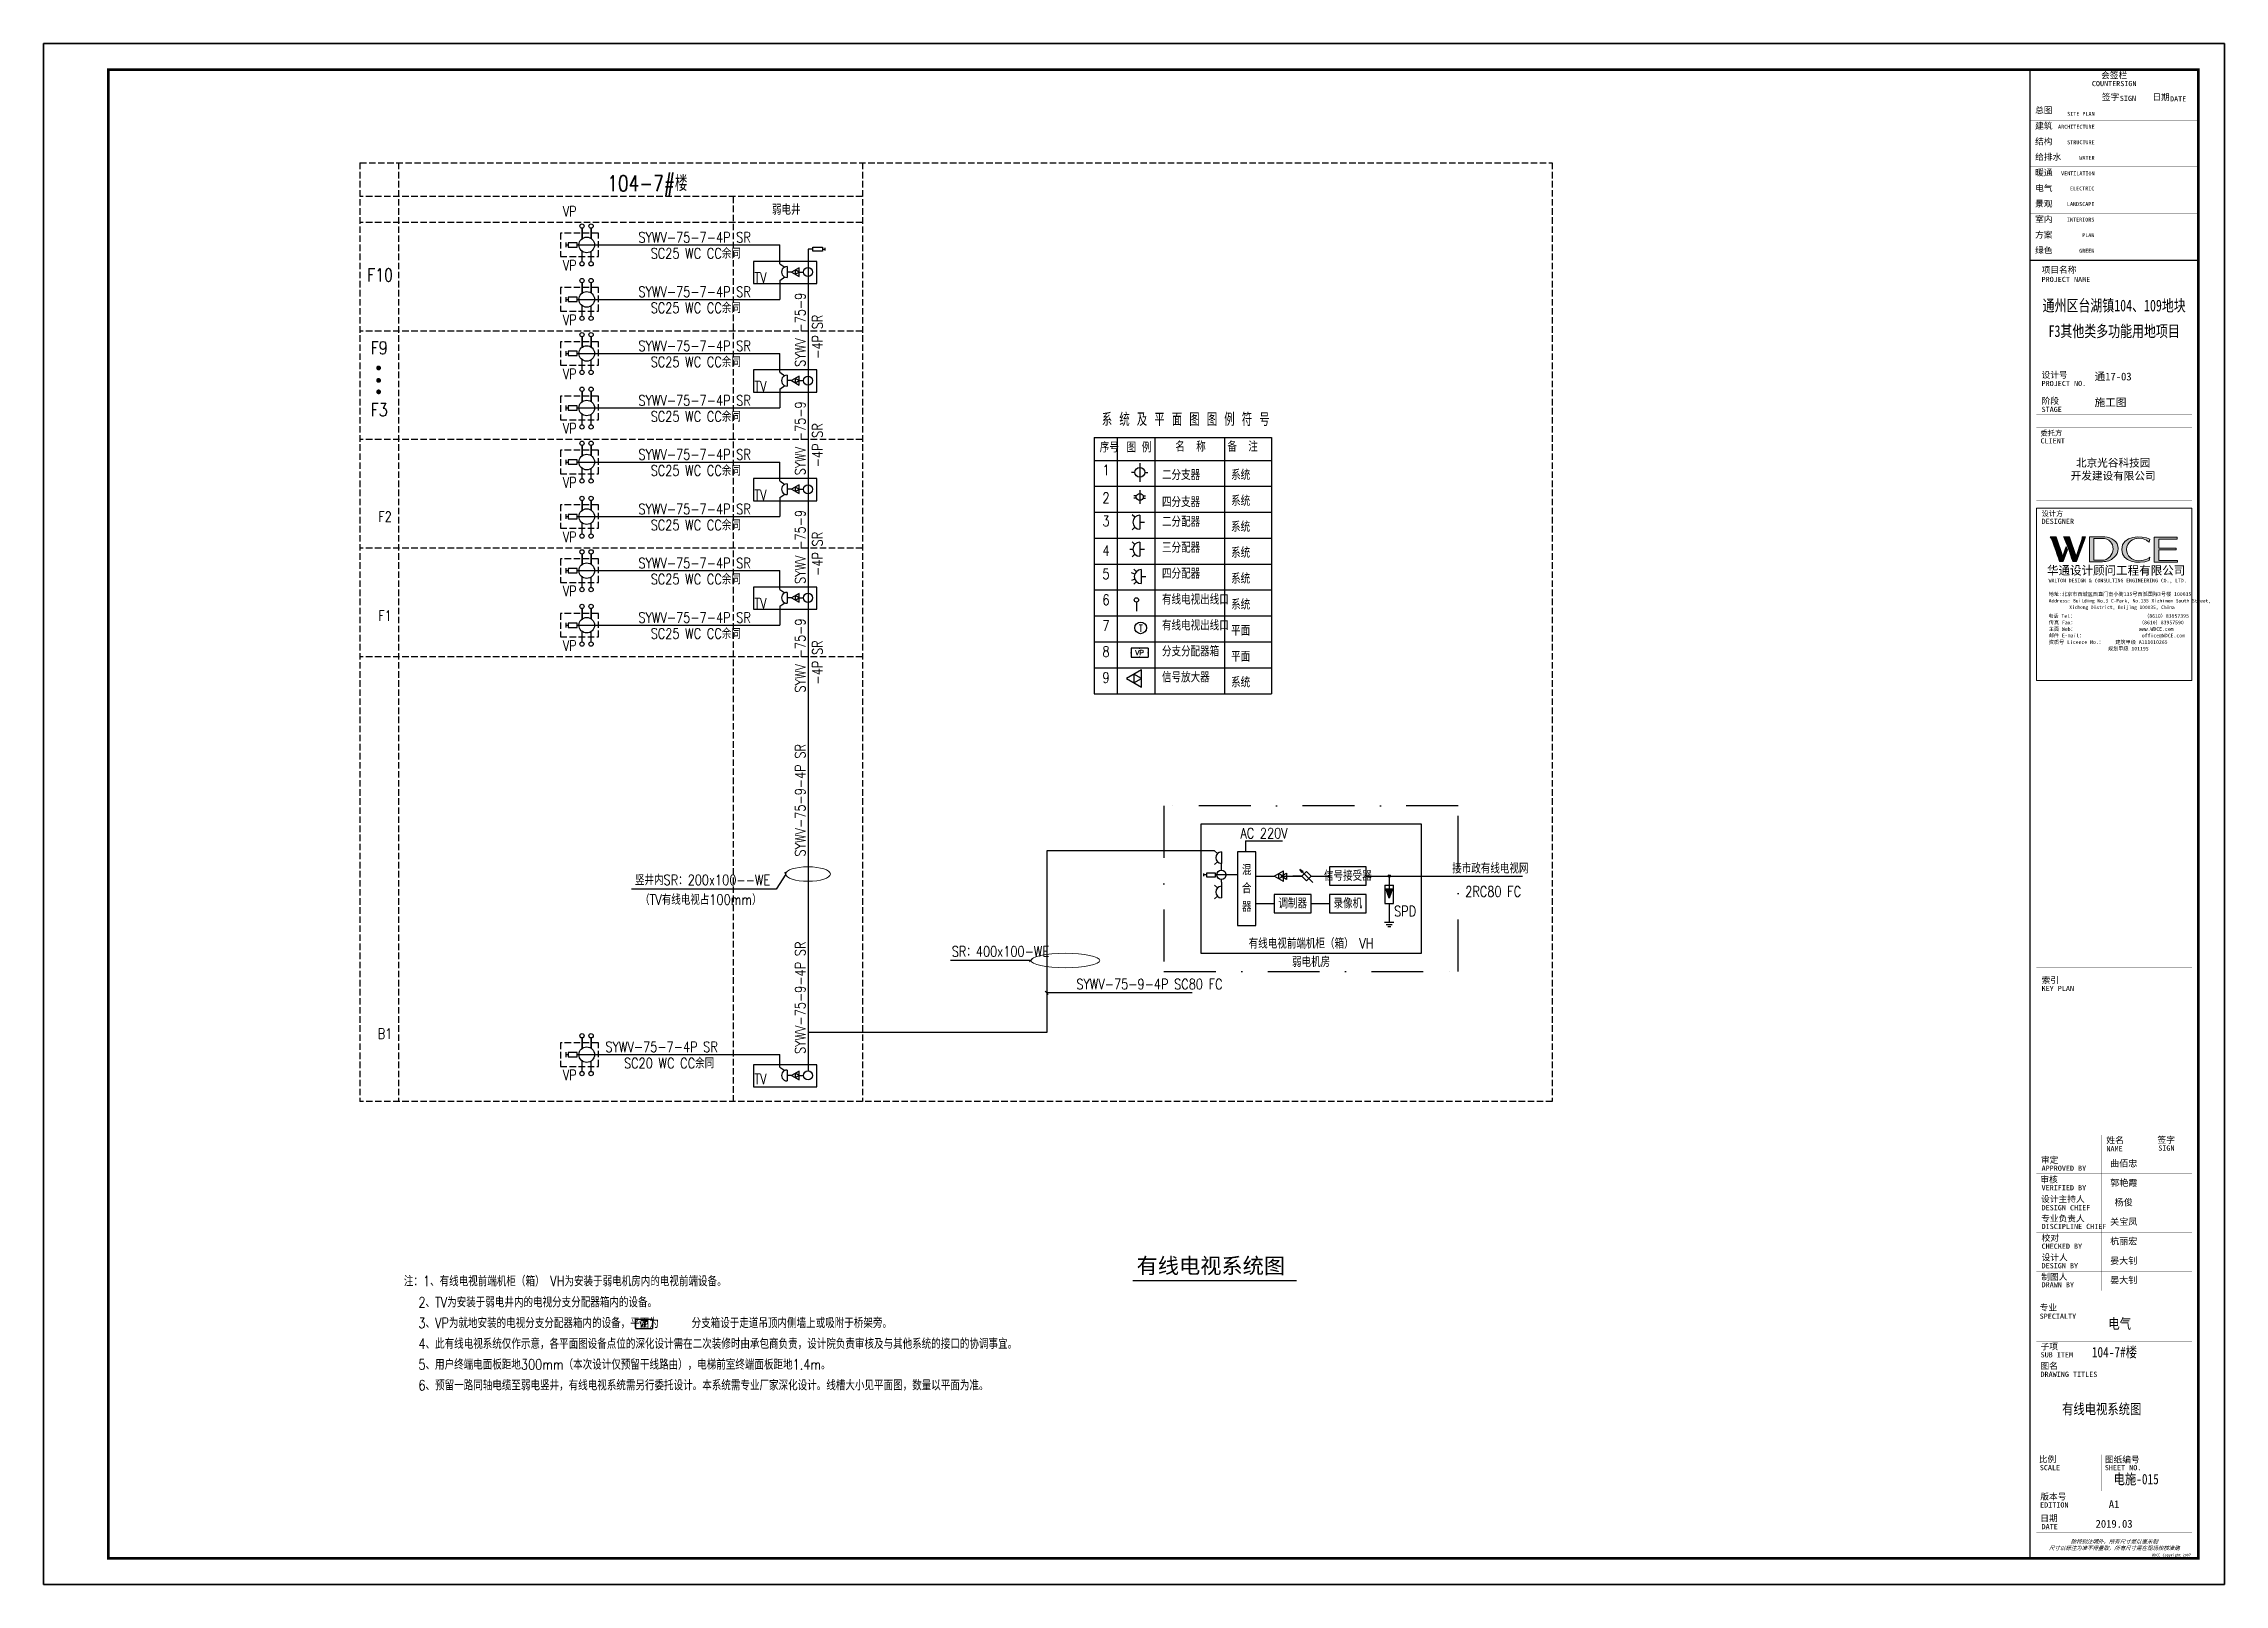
# Model space of a CAD drawing. Extents: x -54686 to 596156, y -555137 to 71395.
# Drawn here: x 84279 to 168379, y -333562 to -274162 of the extents above; entities that cross this region are included whole.
import ezdxf
from ezdxf.enums import TextEntityAlignment as Align

# ---------------------------------------------------------------- set-up
doc = ezdxf.new("R2010")
doc.units = 0
doc.header["$LTSCALE"] = 1000
for name, pattern in [('ah-pole_200$0$CENTER2', [28.575, 19.05, -3.175, 3.175, -3.175]), ('DASH', [0.35, 0.25, -0.1]), ('DASHDOTX2', [2, 1, -0.5, 0, -0.5]), ('HIDDEN', [0.375, 0.25, -0.125])]:
    doc.linetypes.add(name, pattern=pattern)
doc.layers.get('0').update_dxf_attribs({"linetype": 'CONTINUOUS'})
doc.layers.get('Defpoints').update_dxf_attribs({"linetype": 'CONTINUOUS'})
for name, color, linetype in [('0-弱电', 7, 'CONTINUOUS'), ('A', 3, 'CONTINUOUS'), ('ah-pole_200$0$A-FLOR-8', 252, 'ah-pole_200$0$CENTER2'), ('AMPL', 252, 'CONTINUOUS'), ('E-ANNO-TABT', 252, 'CONTINUOUS'), ('E-SYST-IB-DIMS', 3, 'CONTINUOUS'), ('E-SYST-IB-EQUI', 1, 'CONTINUOUS'), ('E-SYST-IB-WIRE', 6, 'CONTINUOUS'), ('ELV-CCTV', 252, 'CONTINUOUS'), ('EQUIP-通讯', 3, 'CONTINUOUS'), ('EV-1', 252, 'CONTINUOUS'), ('J', 252, 'CONTINUOUS'), ('lpsz', 7, 'CONTINUOUS'), ('SCH', 252, 'CONTINUOUS'), ('SHEET_TEXT', 7, 'CONTINUOUS'), ('TEL_TITLE', 6, 'CONTINUOUS'), ('TQ', 252, 'CONTINUOUS'), ('tvtp', 252, 'CONTINUOUS'), ('TXT', 252, 'CONTINUOUS'), ('WALL', 9, 'CONTINUOUS'), ('电气文字', 7, 'CONTINUOUS')]:
    doc.layers.add(name, color=color, linetype=linetype)
doc.styles.add('_TCH_LABEL', font='COMPLEX', dxfattribs={"bigfont": 'GBCBIG'})
doc.styles.add('AAA', font='simhei.ttf', dxfattribs={"width": 0.8})
doc.styles.add('MM', font='complex.shx', dxfattribs={"width": 0.8, "bigfont": 'hztxt.shx'})
doc.styles.get("Standard").update_dxf_attribs({"font": 'GBENOR', "bigfont": 'GBCBIG'})
doc.styles.add('TQ', font='simhei.ttf')
doc.styles.add('TXTJD', font='txt', dxfattribs={"width": 0.8, "height": 5, "bigfont": 'jd'})
doc.styles.add('华文细黑', font='STXIHEI.TTF', dxfattribs={"height": 10})
doc.styles.add('图签信息$0$hwxh', font='STXIHEI.TTF')
doc.styles.add('图签信息$0$华文细黑', font='STXIHEI.TTF', dxfattribs={"height": 10})
doc.dimstyles.get("Standard").update_dxf_attribs({"dimscale": 100, "dimtxt": 3.5, "dimasz": 1, "dimexe": 2.5, "dimexo": 3, "dimgap": 1.5, "dimtad": 1, "dimdec": 0, "dimzin": 0, "dimdsep": 46, "dimtxsty": 'Standard', "dimblk": 'ARCHTICK', "dimcen": 0.09, "dimadec": 0, "dimazin": 0, "dimtfac": 1, "dimtdec": 0, "dimtix": 1, "dimtmove": 2, "dimatfit": 3, "dimfxl": 0, "dimtolj": 1, "dimtzin": 0, "dimarcsym": 0})

msp = doc.modelspace()

# ---------------------------------------------------------------- texts
at = {"layer": '0-弱电', "color": 7, "style": 'MM', "width": 0.8}
for s, height, p in [('104-7#楼', 600, (106015, -279849)), ('弱电井', 400, (112365, -280760, 0)), ('F10', 500, (96755, -283330)), ('F9', 500, (96896, -286141)), ('F3', 500, (96896, -288528))]:
    msp.add_text(s, height=height, dxfattribs=at).set_placement(p)
at = {"layer": 'E-ANNO-TABT', "color": 7, "style": 'MM', "width": 0.8}
for s, height, p in [('VP', 400, (104302, -280825, 0)), ('SYWV-75-7-4P SR ', 400, (107218, -281830, 0)), ('VP', 400, (104302, -282909, 0)), ('SC25 WC CC余同', 400, (107690, -282447)), ('TV', 400, (111693, -283387)), ('SYWV-75-7-4P SR ', 400, (107218, -283932, 0)), ('SC25 WC CC余同', 400, (107690, -284549)), ('VP', 400, (104302, -285012, 0)), ('SYWV-75-7-4P SR ', 400, (107218, -286016, 0)), ('VP', 400, (104302, -287096, 0)), ('SC25 WC CC余同', 400, (107690, -286634)), ('TV', 400, (111693, -287573)), ('SYWV-75-7-4P SR ', 400, (107218, -288119, 0)), ('SC25 WC CC余同', 400, (107690, -288736)), ('系 统 及 平 面 图 图 例 符 号', 500, (125090, -288903)), ('VP', 400, (104302, -289198, 0)), ('SYWV-75-7-4P SR ', 400, (107218, -290203, 0)), ('序号', 400, (125008, -289924)), ('图 例', 400, (126043, -289924)), (' 名  称', 400, (127703, -289895)), ('备  注', 400, (129930, -289895)), ('VP', 400, (104302, -291282, 0)), ('SC25 WC CC余同', 400, (107690, -290820)), ('1', 400, (125112, -290802)), ('二分支器', 400, (127408, -290987)), ('系统', 400, (130074, -290987)), ('TV', 400, (111693, -291759)), ('2', 400, (125112, -291874)), ('四分支器', 400, (127408, -292030)), ('系统', 400, (130074, -291986)), ('SYWV-75-7-4P SR ', 400, (107218, -292305, 0)), ('SC25 WC CC余同', 400, (107690, -292922)), ('3', 400, (125112, -292767)), ('二分配器', 400, (127408, -292790)), ('系统', 400, (130074, -292986)), ('VP', 400, (104302, -293384, 0)), ('4', 400, (125112, -293906)), ('三分配器', 400, (127408, -293789)), ('SYWV-75-7-4P SR ', 400, (107218, -294389, 0)), ('系统', 400, (130074, -293985)), ('VP', 400, (104302, -295469, 0)), ('SC25 WC CC余同', 400, (107690, -295006)), ('5', 400, (125112, -294806)), ('四分配器', 400, (127408, -294789)), ('系统', 400, (130074, -294985)), ('TV', 400, (111693, -295946)), ('6', 400, (125112, -295806)), ('有线电视出线口', 400, (127408, -295788)), ('系统', 400, (130074, -295984)), ('SYWV-75-7-4P SR ', 400, (107218, -296490, 0)), ('SC25 WC CC余同', 400, (107690, -297107)), ('7', 400, (125112, -296806)), ('有线电视出线口', 400, (127408, -296788)), ('平面', 400, (130074, -296984)), ('VP', 400, (104302, -297571, 0)), ('8', 400, (125112, -297805)), ('分支分配器箱', 400, (127408, -297787)), ('平面', 400, (130074, -297984)), ('9', 400, (125112, -298805)), ('信号放大器', 400, (127408, -298787)), ('系统', 400, (130074, -298983)), ('竖井内SR：200x100--WE', 400, (107083, -306605)), ('（TV有线电视占100mm）', 400, (107281, -307364)), ('SPD', 400, (136359, -307807)), ('SR：400x100-WE', 400, (119301, -309359)), ('SYWV-75-9-4P SC80 FC', 400, (124105, -310620)), ('SYWV-75-7-4P SR ', 400, (105945, -313041, 0)), ('SC20 WC CC余同', 400, (106661, -313666)), ('VP', 400, (104302, -314128, 0)), ('TV', 400, (111693, -314283)), ('注：1、有线电视前端机柜（箱） VH为安装于弱电机房内的电视前端设备。', 400, (98171, -322072, 0)), ('2、TV为安装于弱电井内的电视分支分配器箱内的设备。', 400, (98732, -322884, 0)), ('3、VP为就地安装的电视分支分配器箱内的设备，平面为     分支箱设于走道吊顶内侧墙上或吸附于桥架旁。', 400, (98732, -323684, 0)), ('4、此有线电视系统仅作示意，各平面图设备点位的深化设计需在二次装修时由承包商负责，设计院负责审核及与其他系统的接口的协调事宜。', 400, (98732, -324484, 0)), ('5、用户终端电面板距地300mm（本次设计仅预留干线路由），电梯前室终端面板距地1.4m。', 400, (98732, -325284, 0)), ('6、预留一路同轴电缆至弱电竖井，有线电视系统需另行委托设计。本系统需专业厂家深化设计。线槽大小见平面图，数量以平面为准。', 400, (98732, -326084, 0))]:
    msp.add_text(s, height=height, dxfattribs=at).set_placement(p)
for s, p in [('SYWV -75-9', (113660, -286620, 0)), ('-4P SR ', (114321, -286313, 0)), ('SYWV -75-9', (113660, -290807, 0)), ('-4P SR ', (114321, -290499, 0)), ('SYWV -75-9', (113660, -294993, 0)), ('-4P SR ', (114321, -294685, 0)), ('SYWV -75-9', (113660, -299179, 0)), ('-4P SR ', (114321, -298872, 0)), ('SYWV-75-9-4P SR ', (113660, -305500, 0)), ('SYWV-75-9-4P SR ', (113660, -313115, 0))]:
    msp.add_text(s, height=400, rotation=90, dxfattribs=at).set_placement(p)
for s, p in [('F2', (97445, -292601)), ('F1', (97445, -296415)), ('AC 220V', (131343, -304803)), ('混', (130676, -306215)), ('信号接受器', (134576, -306439)), ('接市政有线电视网', (140071, -306156)), ('合', (130676, -306924)), (' 2RC80 FC', (140071, -307051)), ('器', (130676, -307633)), ('调制器', (132449, -307503)), ('录像机', (134576, -307503)), ('有线电视前端机柜（箱） VH', (133158, -309052)), ('弱电机房', (133158, -309761)), ('B1', (97445, -312532))]:
    msp.add_text(s, height=400, dxfattribs=at).set_placement(p, align=Align.CENTER)
at = {"layer": 'SHEET_TEXT', "style": '华文细黑'}
for tag, p in [('曲佰忠', (164498, -317208)), ('郭艳霞', (164498, -317958)), ('杨俊', (164498, -318708)), ('关宝凤', (164498, -319458)), ('杭丽宏', (164498, -320208)), ('晏大钊', (164498, -320958)), ('晏大钊', (164498, -321708))]:
    msp.add_attdef(tag, text='', height=250, dxfattribs=at).set_placement(p, align=Align.TOP_CENTER)
at = {"layer": 'TQ', "color": 7, "style": 'TQ'}
msp.add_text('有线电视系统图', height=600, dxfattribs=at).set_placement((126428, -321577))
at = {"layer": '电气文字', "style": 'AAA', "width": 0.8}
for s, p in [('电气', (163905, -323710)), ('104-7#楼', (163267, -324810)), ('有线电视系统图', (162120, -327003)), ('电施-015', (164107, -329704))]:
    msp.add_text(s, height=400, dxfattribs=at).set_placement(p)

# ---------------------------------------------------------------- blocks, each defined once
blk = doc.blocks.new('DZ1')
at = {"layer": 'SCH'}
for p, q in [((-0.26, 2.35), (0.26, 2.35)), ((0, 1.91), (0, 2.35))]:
    blk.add_line(p, q, dxfattribs=at)
blk.add_lwpolyline([(0.38, 1.91), (0.38, 0), (-0.38, 0), (-0.38, 1.91)], close=True, dxfattribs=at)
blk = doc.blocks.new('A$C546B5D71')
at = {"layer": 'E-SYST-IB-WIRE', "ltscale": 2}
for p, q in [((0, 0), (0, 150)), ((150, 75), (0, 75))]:
    blk.add_line(p, q, dxfattribs=at)
blk = doc.blocks.new('T_10')
at = {"layer": 'A'}
blk.add_circle((0, 0), 2.5, dxfattribs=at)
at = {"layer": 'A', "style": 'TXTJD', "width": 0.8}
blk.add_text('T', height=3, dxfattribs=at).set_placement((0.02, -0.2), align=Align.MIDDLE)
at = {"layer": 'TXT', "style": 'TXTJD', "width": 0.8, "flags": 3}
blk.add_attdef('R', (-0.34, 2.88), '', height=2, dxfattribs=at)
blk = doc.blocks.new('T_20')
at = {"layer": 'A', "linetype": 'Continuous'}
blk.add_line((-3, 0), (3, 0), dxfattribs=at)
blk.add_arc((0, 0), 3, 180, 0, dxfattribs=at)
at = {"layer": 'lpsz'}
for p, q in [((0, 0), (0, 2)), ((-2.11, -2.14), (-3.19, -3.23)), ((-1.1, -2.79), (-1.67, -4.22)), ((1.1, -2.79), (1.67, -4.22)), ((2.11, -2.14), (3.19, -3.23))]:
    blk.add_line(p, q, dxfattribs=at)
blk = doc.blocks.new('T_19')
at = {"layer": 'A', "linetype": 'Continuous'}
blk.add_line((-3, 0), (3, 0), dxfattribs=at)
blk.add_arc((0, 0), 3, 180, 0, dxfattribs=at)
at = {"layer": 'lpsz'}
for p, q in [((0, 0), (0, 2)), ((-2.11, -2.14), (-3.19, -3.23)), ((0, -4.35), (0, -3.01)), ((2.11, -2.14), (3.19, -3.23))]:
    blk.add_line(p, q, dxfattribs=at)
blk = doc.blocks.new('T_18')
at = {"layer": 'A', "linetype": 'Continuous'}
blk.add_line((-3, 0), (3, 0), dxfattribs=at)
blk.add_arc((0, 0), 3, 180, 0, dxfattribs=at)
at = {"layer": 'lpsz'}
for p, q in [((0, 0), (0, 2)), ((-2.11, -2.14), (-3.19, -3.23)), ((2.11, -2.14), (3.19, -3.23))]:
    blk.add_line(p, q, dxfattribs=at)
blk = doc.blocks.new('T_16')
at = {"layer": 'A', "linetype": 'Continuous'}
blk.add_circle((0, 0), 3, dxfattribs=at)
at = {"layer": 'lpsz'}
for p, q in [((-5.7, 0), (5.9, 0)), ((-1, 2.8), (-1, 5)), ((1, 2.8), (1, 5)), ((-1, -2.8), (-1, -5)), ((1, -2.8), (1, -5))]:
    blk.add_line(p, q, dxfattribs=at)
blk = doc.blocks.new('T_14')
at = {"layer": 'A', "linetype": 'Continuous'}
blk.add_circle((0, 0), 3, dxfattribs=at)
at = {"layer": 'lpsz'}
for p, q in [((-5.7, 0), (5.9, 0)), ((0, 3), (0, 5)), ((0, -3), (0, -5))]:
    blk.add_line(p, q, dxfattribs=at)
blk = doc.blocks.new('$equip$00001676')
for p, q in [((0.65, 0.7), (-0.65, 0.7)), ((-0.65, 0.7), (-0.65, 0)), ((-0.65, 0), (0.65, 0)), ((0.65, 0.7), (0.65, 0))]:
    blk.add_line(p, q)
for p in [(-0.65, 0.35), (0, 0.7), (0, 0), (0.65, 0.35)]:
    blk.add_point(p)
at = {"style": '_TCH_LABEL', "flags": 8}
blk.add_attdef('$TEXT$', text='', height=0.4, dxfattribs=at).set_placement((0, 0.35), align=Align.MIDDLE_CENTER)
at = {"style": '_TCH_LABEL', "flags": 9}
blk.add_attdef('A', (0, 0), '', height=0.00002, dxfattribs=at)
blk = doc.blocks.new('图签信息$0$WDCE Copyright200X')
at = {"const_width": 0.016}
blk.add_lwpolyline([(-10.6, 1.26, 1), (-11.4, 1.26, 1)], format="xyb", close=True, dxfattribs=at)
at = {"style": '图签信息$0$华文细黑'}
for s, p in [('WDCE ', (-11.46, 0.5)), ('     Copyright ', (-3.51, 0.5))]:
    blk.add_text(s, height=1, dxfattribs=at).set_placement(p, align=Align.BOTTOM_RIGHT)
blk.add_text('c', height=0.6, dxfattribs=at).set_placement((-11.04, 1.35), align=Align.MIDDLE_CENTER)
blk.add_attdef('200X', text='', height=1, dxfattribs=at).set_placement((-0.45, 0.5), align=Align.BOTTOM_RIGHT)
blk = doc.blocks.new('图签信息$0$logo2')
h = blk.add_hatch(color=7)
h.paths.add_polyline_path([(19.02, -7.36), (15.84, -7.36), (15.84, -3.97), (18.97, -3.97), (18.97, -4.24), (16.46, -4.24), (16.46, -5.45), (18.81, -5.45), (18.81, -5.69), (16.47, -5.69), (16.47, -7.12), (19.02, -7.12)])
edge = h.paths.add_edge_path()
edge.add_spline(control_points=[(15.26, -4.21), (15.26, -4.21), (15.13, -4.65), (15.13, -4.65), (15.13, -4.65), (14.62, -4.1), (13.73, -4.1), (13.04, -4.1), (12.07, -4.54), (12.08, -5.62), (12.08, -6.49), (12.77, -7.16), (13.73, -7.17), (14.66, -7.17), (15.23, -6.68), (15.23, -6.68), (15.23, -6.68), (15.16, -7.11), (15.16, -7.11), (13.63, -7.7), (11.42, -7.29), (11.41, -5.64), (11.4, -3.72), (14.16, -3.66), (15.26, -4.21)], knot_values=[0, 0, 0, 0, 1, 1, 1, 2, 2, 2, 3, 3, 3, 4, 4, 4, 5, 5, 5, 6, 6, 6, 7, 7, 7, 8, 8, 8, 8], degree=3, periodic=0)
edge = h.paths.add_edge_path(flags=16)
edge.add_spline(control_points=[(10.23, -5.57), (10.23, -5.16), (10.12, -4.83), (9.9, -4.58), (9.63, -4.27), (9.23, -4.12), (8.69, -4.12), (8.69, -4.12), (7.64, -4.12), (7.64, -4.12), (7.64, -4.12), (7.64, -7.1), (7.64, -7.1), (7.64, -7.1), (8.66, -7.1), (8.66, -7.1), (9.13, -7.1), (9.52, -6.93), (9.82, -6.6), (10.09, -6.31), (10.23, -5.96), (10.23, -5.57)], knot_values=[0, 0, 0, 0, 1, 1, 1, 2, 2, 2, 3, 3, 3, 4, 4, 4, 5, 5, 5, 6, 6, 6, 7, 7, 7, 7], degree=3, periodic=0)
edge = h.paths.add_edge_path()
edge.add_spline(control_points=[(10.92, -5.51), (10.92, -5.96), (10.72, -6.37), (10.34, -6.72), (9.92, -7.1), (9.41, -7.29), (8.82, -7.29), (8.82, -7.29), (7.03, -7.29), (7.03, -7.29), (7.03, -7.29), (7.03, -3.92), (7.03, -3.92), (7.03, -3.92), (9.1, -3.92), (9.1, -3.92), (9.59, -3.92), (10.01, -4.06), (10.36, -4.34), (10.73, -4.64), (10.92, -5.03), (10.92, -5.51)], knot_values=[0, 0, 0, 0, 1, 1, 1, 2, 2, 2, 3, 3, 3, 4, 4, 4, 5, 5, 5, 6, 6, 6, 7, 7, 7, 7], degree=3, periodic=0)
at = {"lineweight": 0}
blk.add_lwpolyline([(19.02, -7.36), (15.84, -7.36), (15.84, -3.97), (18.97, -3.97), (18.97, -4.24), (16.46, -4.24), (16.46, -5.45), (18.81, -5.45), (18.81, -5.69), (16.47, -5.69), (16.47, -7.12), (19.02, -7.12), (19.02, -7.36)], dxfattribs=at)
for points, knots in [([(10.92, -5.51), (10.92, -5.96), (10.72, -6.37), (10.34, -6.72), (9.92, -7.1), (9.41, -7.29), (8.82, -7.29), (8.82, -7.29), (7.03, -7.29), (7.03, -7.29), (7.03, -7.29), (7.03, -3.92), (7.03, -3.92), (7.03, -3.92), (9.1, -3.92), (9.1, -3.92), (9.59, -3.92), (10.01, -4.06), (10.36, -4.34), (10.73, -4.64), (10.92, -5.03), (10.92, -5.51)], [0, 0, 0, 0, 1, 1, 1, 2, 2, 2, 3, 3, 3, 4, 4, 4, 5, 5, 5, 6, 6, 6, 7, 7, 7, 7]), ([(10.23, -5.57), (10.23, -5.16), (10.12, -4.83), (9.9, -4.58), (9.63, -4.27), (9.23, -4.12), (8.69, -4.12), (8.69, -4.12), (7.64, -4.12), (7.64, -4.12), (7.64, -4.12), (7.64, -7.1), (7.64, -7.1), (7.64, -7.1), (8.66, -7.1), (8.66, -7.1), (9.13, -7.1), (9.52, -6.93), (9.82, -6.6), (10.09, -6.31), (10.23, -5.96), (10.23, -5.57)], [0, 0, 0, 0, 1, 1, 1, 2, 2, 2, 3, 3, 3, 4, 4, 4, 5, 5, 5, 6, 6, 6, 7, 7, 7, 7]), ([(15.26, -4.21), (15.26, -4.21), (15.13, -4.65), (15.13, -4.65), (15.13, -4.65), (14.62, -4.1), (13.73, -4.1), (13.04, -4.1), (12.07, -4.54), (12.08, -5.62), (12.08, -6.49), (12.77, -7.16), (13.73, -7.17), (14.66, -7.17), (15.23, -6.68), (15.23, -6.68), (15.23, -6.68), (15.16, -7.11), (15.16, -7.11), (13.63, -7.7), (11.42, -7.29), (11.41, -5.64), (11.4, -3.72), (14.16, -3.66), (15.26, -4.21)], [0, 0, 0, 0, 1, 1, 1, 2, 2, 2, 3, 3, 3, 4, 4, 4, 5, 5, 5, 6, 6, 6, 7, 7, 7, 8, 8, 8, 8])]:
    blk.add_open_spline(points, degree=3, knots=knots, dxfattribs=at)
blk = doc.blocks.new('图签信息$0$logo1')
h = blk.add_hatch(color=8)
edge = h.paths.add_edge_path()
edge.add_spline(control_points=[(3.86, -5.21), (3.63, -5.88), (3.39, -6.56), (3.39, -6.56), (3.39, -6.56), (2.5, -3.91), (2.5, -3.91), (2.5, -3.91), (1.8, -3.91), (1.69, -3.91), (2.02, -4.39), (2.95, -7.27), (2.95, -7.27), (2.95, -7.27), (3.44, -7.27), (3.44, -7.27), (3.44, -7.27), (4.03, -5.66), (4.03, -5.66), (4.03, -5.66), (3.86, -5.21), (3.86, -5.21)], knot_values=[0, 0, 0, 0, 1, 1, 1, 2, 2, 2, 3, 3, 3, 4, 4, 4, 5, 5, 5, 6, 6, 6, 7, 7, 7, 7], degree=3, periodic=0)
h = blk.add_hatch(color=7)
edge = h.paths.add_edge_path()
edge.add_spline(control_points=[(6.04, -3.91), (6.09, -4.1), (5.2, -6.56), (5.2, -6.56), (5.2, -6.56), (4.3, -3.91), (4.3, -3.91), (4.3, -3.91), (3.6, -3.91), (3.49, -3.91), (3.82, -4.39), (4.75, -7.27), (4.75, -7.27), (4.75, -7.27), (5.24, -7.27), (5.24, -7.27), (5.24, -7.27), (6.33, -4.3), (6.33, -4.3), (6.33, -4.3), (6.48, -3.91), (6.48, -3.91), (6.48, -3.91), (6.21, -3.91), (6.04, -3.91)], knot_values=[0, 0, 0, 0, 1, 1, 1, 2, 2, 2, 3, 3, 3, 4, 4, 4, 5, 5, 5, 6, 6, 6, 7, 7, 7, 8, 8, 8, 8], degree=3, periodic=0)
at = {"color": 8, "lineweight": 0}
blk.add_open_spline([(3.86, -5.21), (3.63, -5.88), (3.39, -6.56), (3.39, -6.56), (3.39, -6.56), (2.5, -3.91), (2.5, -3.91), (2.5, -3.91), (1.8, -3.91), (1.69, -3.91), (2.02, -4.39), (2.95, -7.27), (2.95, -7.27), (2.95, -7.27), (3.44, -7.27), (3.44, -7.27), (3.44, -7.27), (4.03, -5.66), (4.03, -5.66), (4.03, -5.66), (3.86, -5.21), (3.86, -5.21)], degree=3, knots=[0, 0, 0, 0, 1, 1, 1, 2, 2, 2, 3, 3, 3, 4, 4, 4, 5, 5, 5, 6, 6, 6, 7, 7, 7, 7], dxfattribs=at)
at = {"lineweight": 0}
blk.add_open_spline([(6.04, -3.91), (6.09, -4.1), (5.2, -6.56), (5.2, -6.56), (5.2, -6.56), (4.3, -3.91), (4.3, -3.91), (4.3, -3.91), (3.6, -3.91), (3.49, -3.91), (3.82, -4.39), (4.75, -7.27), (4.75, -7.27), (4.75, -7.27), (5.24, -7.27), (5.24, -7.27), (5.24, -7.27), (6.33, -4.3), (6.33, -4.3), (6.33, -4.3), (6.48, -3.91), (6.48, -3.91), (6.48, -3.91), (6.21, -3.91), (6.04, -3.91)], degree=3, knots=[0, 0, 0, 0, 1, 1, 1, 2, 2, 2, 3, 3, 3, 4, 4, 4, 5, 5, 5, 6, 6, 6, 7, 7, 7, 8, 8, 8, 8], dxfattribs=at)
blk.add_blockref('图签信息$0$logo2', (0, 0))
blk = doc.blocks.new('图签信息$0$时间-logo')
at = {"layer": 'Defpoints', "lineweight": 0}
blk.add_lwpolyline([(0, -23.46), (-21.17, -23.46), (-21.17, 0), (0, 0), (0, -23.46)], dxfattribs=at)
blk.add_blockref('图签信息$0$logo1', (-20.97, 0))
at = {"style": '图签信息$0$hwxh'}
for s, height, p in [('华通设计顾问工程有限公司 ', 1.15, (-19.73, -9.05)), ('WALTON DESIGN & CONSULTING ENGINEERING CO., LTD.', 0.5, (-19.5, -10.1)), ('地址:北京市西城区西直门南小街135号西派国际3号楼 100035', 0.5, (-19.48, -11.94)), ('电话 Tel：                        （8610）83957395 ', 0.5, (-19.56, -14.91)), ('Address: Building No.3 C-Park, No.135 Xizhimen South Street, ', 0.47, (-19.48, -12.83)), ('Xicheng District, Beijing 100035, China ', 0.47, (-16.69, -13.72)), ('传真 Fax：                      （8610）83957590 ', 0.5, (-19.48, -15.8)), ('主页 Web：                      www.WDCE.com ', 0.5, (-19.48, -16.69)), ('邮件 E-mail：                    office@WDCE.com ', 0.5, (-19.48, -17.58)), ('资质号 Licence No.：    建筑甲级 A111010265 ', 0.5, (-19.48, -18.47)), ('   规划甲级 101195', 0.5, (-12.6, -19.36))]:
    blk.add_text(s, height=height, dxfattribs=at).set_placement(p)
blk = doc.blocks.new('图签-A1')
at = {"const_width": 0.5}
for points in [[(-65, 574), (-65, 500.5), (0, 500.5), (0, 574)], [(-65, 0), (0, 0), (0, 500.5), (-65, 500.5)]]:
    blk.add_lwpolyline(points, close=True, dxfattribs=at)
at = {"const_width": 0.05}
for points in [[(-65, 566.5), (0, 566.5)], [(-39.14, 566.5), (-39.14, 500.5)], [(-19.1, 566.5), (-19.1, 500.5)], [(-65, 560.5), (0, 560.5)], [(-65, 554.5), (0, 554.5)], [(-65, 548.5), (0, 548.5)], [(-65, 542.5), (0, 542.5)], [(-65, 536.5), (0, 536.5)], [(-65, 530.5), (0, 530.5)], [(-65, 524.5), (0, 524.5)], [(-65, 518.5), (0, 518.5)], [(-65, 512.5), (0, 512.5)], [(-65, 512.5), (0, 512.5)], [(-65, 506.5), (0, 506.5)], [(-65, 500.5), (0, 500.5)], [(-62.5, 450.87), (-2.5, 450.87)], [(-62.5, 440.87), (-2.5, 440.87)], [(-2.5, 407.85), (-2.5, 436.12), (-62.5, 436.12), (-62.5, 407.85)], [(-62.5, 407.85), (-2.5, 407.85)], [(-62.5, 404.92), (-62.5, 227.83)], [(-62.5, 404.92), (-2.5, 404.92)], [(-62.5, 227.83), (-2.5, 227.83), (-2.5, 404.92)], [(-57.5, 338.36), (-7.5, 338.36)], [(-57.5, 288.83), (-7.5, 288.83)], [(-62.5, 227.83), (-2.5, 227.83)], [(-57.5, 234.85), (-7.5, 234.85)], [(-62.5, 217.74), (-2.5, 217.74)], [(-62.5, 103.26), (-2.5, 103.26), (-2.5, 163.26), (-62.5, 163.26), (-62.5, 103.26)], [(-37.5, 163.26), (-37.5, 103.26)], [(-20, 163.26), (-20, 103.26)], [(-62.5, 155.76), (-2.5, 155.76)], [(-62.5, 148.26), (-2.5, 148.26)], [(-62.5, 140.76), (-2.5, 140.76)], [(-62.5, 133.26), (-2.5, 133.26)], [(-62.5, 125.76), (-2.5, 125.76)], [(-62.5, 118.26), (-2.5, 118.26)], [(-62.5, 110.76), (-2.5, 110.76)], [(-62.5, 98.5), (-2.5, 98.5), (-2.5, 10), (-62.5, 10), (-62.5, 98.5)], [(-62.5, 83.5), (-2.5, 83.5)], [(-62.5, 76), (-2.5, 76)], [(-62.5, 40), (-2.5, 40)], [(-37.5, 40), (-37.5, 26)], [(-62.5, 26), (-2.5, 26)], [(-62.5, 18), (-2.5, 18)]]:
    blk.add_lwpolyline(points, dxfattribs=at)
at = {"ltscale": 0.001, "xscale": 2.834689937531525, "yscale": 2.834689937531525, "zscale": 2.834689937531525}
blk.add_blockref('图签信息$0$时间-logo', (-2.5, 404.92), dxfattribs=at)
blk.add_blockref('图签信息$0$WDCE Copyright200X', (-2.5, 0)).add_auto_attribs({'200X': '2007'})
at = {"style": '图签信息$0$华文细黑'}
for s, height, p in [('会签栏', 2.4, (-32.5, 573)), ('COUNTERSIGN', 2, (-32.5, 569.6))]:
    blk.add_text(s, height=height, dxfattribs=at).set_placement(p, align=Align.TOP_CENTER)
for s, height, p in [('签字', 2.4, (-37.22, 564.63)), ('SIGN', 2, (-30.32, 563.88)), ('日期', 2.4, (-17.79, 564.58)), ('DATE', 2, (-10.96, 563.7)), ('总图', 2.4, (-63, 559.5)), ('结构', 2.4, (-63, 547.5)), ('建筑', 2.4, (-63, 553.5)), ('给排水', 2.4, (-63, 541.5)), ('暖通', 2.4, (-63, 535.5)), ('电气', 2.4, (-63, 529.5)), ('景观', 2.4, (-63, 523.5)), ('室内', 2.4, (-63, 517.5)), ('绿色', 2.4, (-63, 505.5)), ('方案', 2.4, (-63, 511.5)), ('项目名称', 2.4, (-60.5, 498)), ('PROJECT NAME', 2, (-60.5, 494.08)), ('设计号', 2.4, (-60.54, 457.48)), ('PROJECT NO.', 2, (-60.5, 453.97)), ('阶段', 2.4, (-60.5, 447.47)), ('STAGE', 2, (-60.5, 443.97)), ('委托方', 2, (-60.9, 434.86)), ('CLIENT', 2, (-60.9, 431.86)), ('设计方', 2, (-60.5, 403.83)), ('DESIGNER', 2, (-60.5, 400.83)), ('KEY PLAN', 2, (-60.5, 220.74)), ('索引', 2.4, (-60.5, 224.14)), ('姓名', 2.4, (-35.5, 162.47)), ('签字', 2.4, (-15.81, 162.57)), ('审定', 2.4, (-60.73, 154.81)), ('APPROVED BY', 2, (-60.5, 151.44)), ('NAME', 2, (-35.5, 158.96)), ('SIGN', 2, (-15.5, 159.2)), ('审核', 2.4, (-60.95, 147.29)), ('VERIFIED BY', 2, (-60.5, 143.91)), ('设计主持人', 2.4, (-60.68, 139.76)), ('DESIGN CHIEF', 2, (-60.5, 136.19)), ('专业负责人', 2.4, (-60.67, 132.26)), ('DISCIPLINE CHIEF', 2, (-60.5, 128.98)), ('校对', 2.4, (-60.5, 124.76)), ('CHECKED BY', 2, (-60.5, 121.37)), ('制图人', 2.4, (-60.61, 109.76)), ('设计人', 2.4, (-60.5, 117.26)), ('DESIGN BY', 2, (-60.5, 113.83)), ('DRAWN BY', 2, (-60.5, 106.5)), ('SPECIALTY', 2, (-61.23, 94.38)), ('专业', 2.4, (-61.23, 97.93)), ('SUB ITEM', 2, (-60.88, 79.5)), ('子项', 2.4, (-60.88, 82.92)), ('图名', 2.4, (-60.91, 75.41)), ('DRAWING TITLES', 2, (-60.91, 72)), ('比例', 2.4, (-61.56, 39.42)), ('SCALE', 2, (-61.19, 36)), ('SHEET NO.', 2, (-36.1, 36)), ('图纸编号', 2.4, (-36.1, 39.32)), ('版本号', 2.4, (-61, 25.03)), ('EDITION', 2, (-61.06, 21.61)), ('日期', 2.4, (-61, 16.68)), ('DATE', 2, (-60.5, 13.26))]:
    blk.add_text(s, height=height, dxfattribs=at).set_placement(p, align=Align.TOP_LEFT)
for s, p in [('SITE PLAN', (-40.06, 557.7)), ('ARCHITECTURE', (-40.06, 552.7)), ('STRUCTURE', (-40.06, 546.7)), ('WATER', (-40.06, 540.7)), ('VENTILATION', (-40.06, 534.7)), ('LANDSCAPE', (-40.14, 522.89)), ('ELECTRIC', (-40.14, 528.89)), ('INTERIORS', (-40.14, 516.89)), ('GREEN', (-40.14, 504.89)), ('PLAN', (-40.14, 510.89))]:
    blk.add_text(s, height=1.5, dxfattribs=at).set_placement(p, align=Align.TOP_RIGHT)
at = {"color": 4, "style": '图签信息$0$华文细黑', "width": 0.75}
for s, p in [('通州区台湖镇104、109地块', (-32.5, 480.78)), ('F3其他类多功能用地项目', (-32.5, 470.91))]:
    blk.add_text(s, height=4.5, dxfattribs=at).set_placement(p, align=Align.CENTER)
at = {"color": 4, "style": '图签信息$0$华文细黑'}
for s, p in [('A1', (-32.53, 19.4)), ('2019.03', (-32.53, 11.84))]:
    blk.add_text(s, height=3, dxfattribs=at).set_placement(p, align=Align.CENTER)
at = {"style": '图签信息$0$华文细黑', "oblique": 20}
for s, p in [('尺寸以标注为准不得量取，所有尺寸需在现场校核准确', (-32.5, 4)), ('除特别注明外，所有尺寸是以毫米制', (-32.5, 6.5))]:
    blk.add_text(s, height=1.5, dxfattribs=at).set_placement(p, align=Align.MIDDLE_CENTER)
at = {"color": 4, "ltscale": 0.001, "char_height": 3, "width": 58.4895, "style": '图签信息$0$华文细黑'}
for s, insert, attachment_point in [('通17-03', (-40.06, 455.51), 4), ('施工图', (-40.06, 445.51), 4), ('北京光谷科技园\\P开发建设有限公司', (-32.9, 419.71), 5)]:
    blk.add_mtext(s, dxfattribs=dict(at, insert=insert, attachment_point=attachment_point))
blk = doc.blocks.new('A$C0199260F')
at = {"layer": 'TEL_TITLE'}
blk.add_lwpolyline([(-84100, 59400), (0, 59400), (0, 0), (-84100, 0)], close=True, dxfattribs=at)

# ---------------------------------------------------------------- hatches: boundary and pattern name
at = {"layer": 'E-SYST-IB-WIRE', "linetype": 'Continuous'}
h = msp.add_hatch(color=7, dxfattribs=at)
edge = h.paths.add_edge_path()
edge.add_ellipse((136171, -306256), major_axis=(0, 44.3), ratio=1, start_angle=-89.99987, end_angle=90.00013, ccw=False)
edge.add_ellipse((136171, -306256), major_axis=(0, 44.3), ratio=1, start_angle=90.00013, end_angle=270.00013, ccw=False)

# ---------------------------------------------------------------- linework, layer by layer
at = {"const_width": 92.8, "elevation": 0}
for points in [[(97151, -286667, 1), (97244, -286667, 1)], [(97151, -287147, 1), (97244, -287147, 1)], [(97151, -287587, 1), (97244, -287587, 1)]]:
    msp.add_lwpolyline(points, format="xyb", close=True, dxfattribs=at)
at = {"layer": '0-弱电', "color": 7, "linetype": 'DASH'}
msp.add_line((96480, -278758), (142462, -278758), dxfattribs=at)
msp.add_lwpolyline([(142462, -278758), (142462, -314952), (96480, -314952)], dxfattribs=at)
at = {"layer": '0-弱电', "color": 7, "lineweight": 0}
msp.add_ellipse((113758, -306177), major_axis=(-861, 0), ratio=0.323413, dxfattribs=at)
at = {"layer": '0-弱电', "color": 7, "lineweight": 0, "extrusion": (0, 0, -1)}
msp.add_ellipse((123678, -309510), major_axis=(1329, 0), ratio=0.209399, dxfattribs=at)
at = {"layer": 'A', "linetype": 'Continuous'}
for p, q in [((104419, -281829), (104419, -282013)), ((104419, -283932), (104419, -284115)), ((104419, -286016), (104419, -286199)), ((104419, -288118), (104419, -288302)), ((104419, -290202), (104419, -290386)), ((104419, -292304), (104419, -292488)), ((104419, -294388), (104419, -294572)), ((104419, -296491), (104419, -296674)), ((104419, -313048), (104419, -313232))]:
    msp.add_line(p, q, dxfattribs=at)
for points in [[(104856, -281838), (104509, -281838), (104509, -282005), (104856, -282005)], [(104856, -286024), (104509, -286024), (104509, -286192), (104856, -286192)], [(104856, -290211), (104509, -290211), (104509, -290378), (104856, -290378)], [(104856, -294397), (104509, -294397), (104509, -294564), (104856, -294564)], [(104856, -313056), (104509, -313056), (104509, -313224), (104856, -313224)]]:
    msp.add_lwpolyline(points, close=True, dxfattribs=at)
at = {"layer": 'A', "linetype": 'Continuous', "elevation": 0}
for points in [[(104856, -283940), (104509, -283940), (104509, -284108), (104856, -284108)], [(104856, -288126), (104509, -288126), (104509, -288294), (104856, -288294)], [(104856, -292313), (104509, -292313), (104509, -292480), (104856, -292480)], [(104856, -296499), (104509, -296499), (104509, -296667), (104856, -296667)]]:
    msp.add_lwpolyline(points, close=True, dxfattribs=at)
at = {"layer": 'A', "linetype": 'Continuous'}
for centre, radius in [((105224, -281922), 300), ((105042, -281197), 83.3), ((105394, -281197), 83.3), ((105042, -282651), 83.3), ((105394, -282651), 83.3), ((105042, -283299), 83.3), ((105394, -283299), 83.3), ((105224, -284024), 300), ((105042, -284753), 83.3), ((105394, -284753), 83.3), ((105224, -286108), 300), ((105042, -285383), 83.3), ((105394, -285383), 83.3), ((105042, -286837), 83.3), ((105394, -286837), 83.3), ((105042, -287486), 83.3), ((105394, -287486), 83.3), ((105224, -288210), 300), ((105042, -288939), 83.3), ((105394, -288939), 83.3), ((105224, -290294), 300), ((105042, -289570), 83.3), ((105394, -289570), 83.3), ((105042, -291023), 83.3), ((105394, -291023), 83.3), ((105042, -291693), 83.3), ((105394, -291693), 83.3), ((105224, -292397), 300), ((105042, -293147), 83.3), ((105394, -293147), 83.3), ((105224, -294481), 300), ((105042, -293756), 83.3), ((105394, -293756), 83.3), ((105042, -295210), 83.3), ((105394, -295210), 83.3), ((105042, -295857), 83.3), ((105394, -295857), 83.3), ((126423, -295609), 83.3), ((105224, -296583), 300), ((105042, -297311), 83.3), ((105394, -297311), 83.3), ((105224, -313140), 300), ((105042, -312414), 83.3), ((105394, -312414), 83.3), ((105042, -313868), 83.3), ((105394, -313868), 83.3)]:
    msp.add_circle(centre, radius, dxfattribs=at)
at = {"layer": 'ah-pole_200$0$A-FLOR-8', "color": 9, "linetype": 'DASH'}
for p, q in [((115858, -280057), (96480, -280057)), ((115858, -281057), (96480, -281057)), ((115858, -285243), (96480, -285243)), ((115858, -289429), (96480, -289429)), ((115858, -293616), (96480, -293616)), ((115858, -297802), (96480, -297802)), ((142462, -314952), (96480, -314952))]:
    msp.add_line(p, q, dxfattribs=at)
for points in [[(96480, -278758), (96480, -314952)], [(97960, -278758), (97960, -314952)], [(115858, -278758), (115858, -314952)], [(110874, -280057), (110874, -314952)]]:
    msp.add_lwpolyline(points, dxfattribs=at)
at = {"layer": 'AMPL', "color": 7}
for p, q in [((112949, -282761), (112949, -283177)), ((112949, -286948), (112949, -287364)), ((112949, -291134), (112949, -291550)), ((112949, -295320), (112949, -295737)), ((132006, -306262), (132215, -306141)), ((132215, -306383), (132006, -306262)), ((132215, -306141), (132215, -306383)), ((112949, -313734), (112949, -314150))]:
    msp.add_line(p, q, dxfattribs=at)
for points in [[(113120, -282969), (113412, -283138), (113412, -282801)], [(113266, -282885), (113266, -283054), (113412, -282969)], [(113120, -287156), (113412, -287324), (113412, -286988)], [(113266, -287072), (113266, -287240), (113412, -287156)], [(113120, -291342), (113412, -291510), (113412, -291174)], [(113266, -291258), (113266, -291426), (113412, -291342)], [(113120, -295528), (113412, -295697), (113412, -295360)], [(113266, -295444), (113266, -295613), (113412, -295528)], [(126038, -298638), (126620, -298975), (126620, -298302)], [(126329, -298470), (126329, -298806), (126620, -298638)], [(113120, -313942), (113412, -314111), (113412, -313774)], [(113266, -313858), (113266, -314026), (113412, -313942)]]:
    msp.add_lwpolyline(points, close=True, dxfattribs=at)
for centre in [(113761, -282969), (113761, -287156), (113761, -291342), (113761, -295529), (113761, -313942)]:
    msp.add_circle(centre, 175, dxfattribs=at)
for centre in [(112946, -282969), (112946, -287156), (112946, -291342), (112946, -295528), (112946, -313942)]:
    msp.add_arc(centre, 208, 89.00166, 270.99834, dxfattribs=at)
at = {"layer": 'E-ANNO-TABT', "color": 7}
msp.add_line((124787, -289346), (131637, -289346), dxfattribs=at)
at = {"layer": 'E-SYST-IB-DIMS', "color": 7, "linetype": 'Continuous'}
for p, q in [((123025, -310818), (122900, -310693)), ((128573, -310756), (122963, -310756))]:
    msp.add_line(p, q, dxfattribs=at)
at = {"layer": 'E-SYST-IB-EQUI', "color": 7, "ltscale": 2}
for p, q in [((137412, -304259), (128903, -304259)), ((128903, -304259), (128903, -309222)), ((137412, -309222), (137412, -304259)), ((129544, -305390), (129435, -305281)), ((129544, -305703), (129435, -305812)), ((129701, -305325), (129701, -305768)), ((129701, -305925), (129701, -305768)), ((129701, -306032), (129701, -305925)), ((131030, -305322), (130321, -305322)), ((130321, -305322), (130321, -308159)), ((131030, -308159), (131030, -305322)), ((131740, -306256), (132094, -306051)), ((132094, -306460), (132094, -306051)), ((133231, -306506), (132730, -306005)), ((132812, -306123), (132730, -306005)), ((132848, -306088), (132730, -306005)), ((132803, -306256), (132980, -306078)), ((133158, -306256), (132980, -306078)), ((135285, -305901), (133867, -305901)), ((133867, -305901), (133867, -306610)), ((135285, -306610), (135285, -305901)), ((129544, -306714), (129435, -306605)), ((129701, -306492), (129701, -306386)), ((129701, -306650), (129701, -307093)), ((132094, -306460), (131740, -306256)), ((133158, -306965), (131740, -306965)), ((131740, -306965), (131740, -307674)), ((131917, -306153), (132094, -306256)), ((131917, -306358), (131917, -306153)), ((132094, -306256), (131917, -306358)), ((132803, -306256), (132449, -306256)), ((132803, -306256), (132980, -306433)), ((133158, -306256), (132980, -306433)), ((133158, -306256), (133512, -306256)), ((133158, -307674), (133158, -306965)), ((133867, -306610), (135285, -306610)), ((135285, -306965), (133867, -306965)), ((133867, -306965), (133867, -307674)), ((135285, -307674), (135285, -306965)), ((129544, -307028), (129435, -307137)), ((131740, -307674), (133158, -307674)), ((133867, -307674), (135285, -307674)), ((130321, -308159), (131030, -308159)), ((128903, -309222), (137412, -309222))]:
    msp.add_line(p, q, dxfattribs=at)
at = {"layer": 'E-SYST-IB-EQUI', "color": 7}
for p, q in [((136001, -306610), (136342, -306610)), ((136001, -306610), (136001, -307319)), ((136171, -307107), (136047, -306752)), ((136047, -306752), (136295, -306752)), ((136051, -306763), (136292, -306763)), ((136055, -306773), (136288, -306773)), ((136058, -306784), (136284, -306784)), ((136062, -306795), (136281, -306795)), ((136066, -306805), (136277, -306805)), ((136070, -306816), (136273, -306816)), ((136073, -306826), (136269, -306826)), ((136077, -306837), (136266, -306837)), ((136081, -306848), (136262, -306848)), ((136085, -306858), (136258, -306858)), ((136088, -306869), (136255, -306869)), ((136092, -306880), (136251, -306880)), ((136096, -306890), (136247, -306890)), ((136099, -306901), (136243, -306901)), ((136103, -306912), (136240, -306912)), ((136107, -306922), (136236, -306922)), ((136111, -306933), (136232, -306933)), ((136114, -306943), (136228, -306943)), ((136118, -306954), (136225, -306954)), ((136122, -306965), (136221, -306965)), ((136171, -306610), (136171, -306752)), ((136295, -306752), (136171, -307107)), ((136342, -307319), (136342, -306610)), ((136001, -307319), (136342, -307319)), ((136125, -306975), (136217, -306975)), ((136129, -306986), (136214, -306986)), ((136133, -306997), (136210, -306997)), ((136137, -307007), (136206, -307007)), ((136140, -307018), (136202, -307018)), ((136144, -307029), (136199, -307029)), ((136148, -307039), (136195, -307039)), ((136152, -307050), (136191, -307050)), ((136155, -307060), (136188, -307060)), ((136159, -307071), (136184, -307071)), ((136163, -307082), (136180, -307082)), ((136166, -307092), (136176, -307092)), ((136170, -307103), (136173, -307103)), ((135994, -308028), (136349, -308028)), ((136054, -308117), (136288, -308117)), ((136115, -308206), (136228, -308206))]:
    msp.add_line(p, q, dxfattribs=at)
at = {"layer": 'E-SYST-IB-EQUI', "color": 7, "linetype": 'DASHDOTX2', "ltscale": 2}
msp.add_lwpolyline([(138830, -303550), (127485, -303550), (127485, -309932), (138830, -309932)], close=True, dxfattribs=at)
at = {"layer": 'E-SYST-IB-EQUI', "color": 7, "ltscale": 2}
msp.add_lwpolyline([(129121, -306280), (129475, -306280), (129475, -306138), (129121, -306138)], close=True, dxfattribs=at)
msp.add_circle((129701, -306209), 177, dxfattribs=at)
for centre in [(129701, -305546), (129701, -306871)]:
    msp.add_arc(centre, 222, 90, 270, dxfattribs=at)
at = {"layer": 'E-SYST-IB-WIRE', "color": 7, "linetype": 'Continuous'}
msp.add_line((130634, -304903), (132052, -304903), dxfattribs=at)
at = {"layer": 'E-SYST-IB-WIRE', "color": 7, "ltscale": 2}
for p, q in [((130634, -304903), (130634, -305322)), ((129475, -306209), (129524, -306209)), ((130321, -306209), (129524, -306209)), ((129701, -306492), (129701, -307093)), ((131030, -306256), (131740, -306256)), ((132094, -306256), (132803, -306256)), ((133158, -306256), (133867, -306256)), ((135285, -306256), (138830, -306256)), ((136171, -306256), (136171, -306610)), ((138830, -306256), (141312, -306256)), ((131030, -307319), (131740, -307319)), ((133158, -307319), (133867, -307319)), ((136171, -307319), (136171, -308028))]:
    msp.add_line(p, q, dxfattribs=at)
at = {"layer": 'E-SYST-IB-WIRE', "color": 7, "linetype": 'Continuous'}
msp.add_circle((136171, -306256), 44.3, dxfattribs=at)
at = {"layer": 'ELV-CCTV', "color": 3}
for points in [[(111657, -283411), (114093, -283411), (114093, -282556), (111657, -282556)], [(111657, -287597), (114093, -287597), (114093, -286743), (111657, -286743)], [(111657, -291783), (114093, -291783), (114093, -290929), (111657, -290929)], [(111657, -295970), (114093, -295970), (114093, -295115), (111657, -295115)], [(111657, -314383), (114093, -314383), (114093, -313529), (111657, -313529)]]:
    msp.add_lwpolyline(points, close=True, dxfattribs=at)
at = {"layer": 'EV-1'}
for p, q in [((112676, -282646), (112859, -282780)), ((112676, -283293), (112859, -283159)), ((112676, -286832), (112859, -286967)), ((112676, -287479), (112859, -287345)), ((112676, -291019), (112859, -291153)), ((112676, -291665), (112859, -291531)), ((112676, -295205), (112859, -295339)), ((112676, -295852), (112859, -295718)), ((112676, -313619), (112859, -313753))]:
    msp.add_line(p, q, dxfattribs=at)
at = {"layer": 'J'}
for p, q in [((124787, -289346), (124787, -299224)), ((125686, -289346), (125686, -299224)), ((127135, -289346), (127135, -299224)), ((129822, -289346), (129822, -299224)), ((131637, -289346), (131637, -299224)), ((124787, -290228), (131637, -290228)), ((124787, -291228), (131637, -291228)), ((124787, -292227), (131637, -292227)), ((124787, -293227), (131637, -293227)), ((124787, -294226), (131637, -294226)), ((124779, -295226), (131637, -295226)), ((124779, -296226), (131637, -296226)), ((124787, -297225), (131637, -297225)), ((124787, -298225), (131637, -298225)), ((124787, -299224), (131637, -299224))]:
    msp.add_line(p, q, dxfattribs=at)
at = {"layer": 'lpsz', "color": 7, "linetype": 'Continuous'}
for p, q in [((105042, -281681), (105042, -281280)), ((105042, -281280), (105042, -281681)), ((105394, -281673), (105394, -281280)), ((105394, -281280), (105394, -281673)), ((105042, -282559), (105042, -282159)), ((105394, -282559), (105394, -282167)), ((105042, -283783), (105042, -283383)), ((105042, -283383), (105042, -283783)), ((105394, -283775), (105394, -283383)), ((105394, -283383), (105394, -283775)), ((105042, -284662), (105042, -284261)), ((105394, -284662), (105394, -284269)), ((105042, -285867), (105042, -285467)), ((105042, -285467), (105042, -285867)), ((105394, -285859), (105394, -285467)), ((105394, -285467), (105394, -285859)), ((105042, -286746), (105042, -286345)), ((105394, -286746), (105394, -286353)), ((105042, -287970), (105042, -287569)), ((105042, -287569), (105042, -287970)), ((105394, -287962), (105394, -287569)), ((105394, -287569), (105394, -287962)), ((105042, -288848), (105042, -288447)), ((105394, -288848), (105394, -288455)), ((105042, -290054), (105042, -289653)), ((105042, -289653), (105042, -290054)), ((105394, -290046), (105394, -289653)), ((105394, -289653), (105394, -290046)), ((105042, -290932), (105042, -290531)), ((105394, -290932), (105394, -290539)), ((105042, -292158), (105042, -291777)), ((105042, -291777), (105042, -292158)), ((105394, -292149), (105394, -291777)), ((105394, -291777), (105394, -292149)), ((105042, -293056), (105042, -292635)), ((105394, -293056), (105394, -292644)), ((105042, -294240), (105042, -293839)), ((105042, -293839), (105042, -294240)), ((105394, -294232), (105394, -293839)), ((105394, -293839), (105394, -294232)), ((105042, -295118), (105042, -294718)), ((105394, -295118), (105394, -294726)), ((105042, -296341), (105042, -295940)), ((105042, -295940), (105042, -296341)), ((105394, -296333), (105394, -295940)), ((105394, -295940), (105394, -296333)), ((126423, -295700), (126423, -296045)), ((105042, -297219), (105042, -296819)), ((105394, -297219), (105394, -296826)), ((105042, -312898), (105042, -312497)), ((105042, -312497), (105042, -312898)), ((105394, -312890), (105394, -312497)), ((105394, -312497), (105394, -312890)), ((105042, -313776), (105042, -313376)), ((105394, -313776), (105394, -313384))]:
    msp.add_line(p, q, dxfattribs=at)
at = {"layer": 'lpsz', "color": 7}
for p, q in [((104419, -281921), (104509, -281921)), ((104856, -281922), (104924, -281922)), ((104419, -284023), (104509, -284023)), ((104856, -284024), (104924, -284024)), ((104419, -286108), (104509, -286108)), ((104856, -286108), (104924, -286108)), ((104419, -288210), (104509, -288210)), ((104856, -288210), (104924, -288210)), ((104419, -290294), (104509, -290294)), ((104856, -290294), (104924, -290294)), ((104419, -292396), (104509, -292396)), ((104856, -292397), (104924, -292397)), ((104419, -294480), (104509, -294480)), ((104856, -294481), (104924, -294481)), ((104419, -296583), (104509, -296583)), ((104856, -296583), (104924, -296583)), ((104419, -313140), (104509, -313140)), ((104856, -313140), (104924, -313140))]:
    msp.add_line(p, q, dxfattribs=at)
at = {"layer": 'SCH', "color": 7}
for p, q in [((104924, -281922), (112676, -281922)), ((112676, -282646), (112676, -281922)), ((113940, -282084), (113758, -282084)), ((113758, -282084), (113761, -313768)), ((112676, -283293), (112676, -284024)), ((113120, -282969), (112949, -282969)), ((113412, -282969), (113586, -282969)), ((104924, -284024), (112676, -284024)), ((104924, -286108), (112676, -286108)), ((112676, -286832), (112676, -286108)), ((112676, -287479), (112676, -288210)), ((113120, -287156), (112949, -287156)), ((113412, -287156), (113586, -287156)), ((104924, -288210), (112676, -288210)), ((104924, -290294), (112676, -290294)), ((112676, -291019), (112676, -290294)), ((112676, -291665), (112676, -292397)), ((113120, -291342), (112949, -291342)), ((113412, -291342), (113586, -291342)), ((104924, -292397), (112676, -292397)), ((104924, -294481), (112676, -294481)), ((112676, -295205), (112676, -294481)), ((112676, -295205), (112676, -295037)), ((112676, -295852), (112676, -296582)), ((113120, -295528), (112949, -295528)), ((113412, -295528), (113586, -295528)), ((104856, -296582), (112676, -296582)), ((129435, -305281), (122963, -305281)), ((122963, -305281), (122963, -312292)), ((122963, -312292), (113758, -312292)), ((104856, -313139), (112676, -313139)), ((112676, -313619), (112676, -313139)), ((113120, -313942), (112949, -313942)), ((113412, -313942), (113586, -313942))]:
    msp.add_line(p, q, dxfattribs=at)
at = {"layer": 'TEL_TITLE'}
msp.add_lwpolyline([(84279, -333562), (168379, -333562), (168379, -274162), (84279, -274162)], close=True, dxfattribs=at)
at = {"layer": 'TEL_TITLE', "const_width": 100}
msp.add_lwpolyline([(86779, -332562), (167379, -332562), (167379, -275162), (86779, -275162)], close=True, dxfattribs=at)
at = {"layer": 'TXT', "color": 7, "linetype": 'DASH', "elevation": 0}
for points in [[(104212, -282374), (105672, -282374), (105672, -281467), (104212, -281467)], [(104212, -286560), (105672, -286560), (105672, -285653), (104212, -285653)], [(104212, -290746), (105672, -290746), (105672, -289839), (104212, -289839)], [(104212, -294933), (105672, -294933), (105672, -294026), (104212, -294026)], [(104212, -313592), (105672, -313592), (105672, -312685), (104212, -312685)]]:
    msp.add_lwpolyline(points, close=True, dxfattribs=at)
at = {"layer": 'TXT', "color": 7, "linetype": 'DASH'}
for points in [[(104212, -284476), (105672, -284476), (105672, -283569), (104212, -283569)], [(104212, -288662), (105672, -288662), (105672, -287755), (104212, -287755)], [(104212, -292849), (105672, -292849), (105672, -291942), (104212, -291942)], [(104212, -297035), (105672, -297035), (105672, -296128), (104212, -296128)]]:
    msp.add_lwpolyline(points, close=True, dxfattribs=at)
at = {"layer": 'WALL', "color": 7, "const_width": 54.5}
msp.add_lwpolyline([(126276, -321849), (132607, -321849)], dxfattribs=at)

# ---------------------------------------------------------------- block references
at = {"layer": 'E-SYST-IB-WIRE', "color": 7, "ltscale": 2, "extrusion": (0, 0, -1), "xscale": 0.7090909196995199, "yscale": 0.7090909196995199, "zscale": -0.709090909090909, "rotation": 180}
msp.add_blockref('A$C546B5D71', (-129014, -306156), dxfattribs=at)
at = {"layer": 'EQUIP-通讯', "color": 1, "ltscale": 3, "xscale": 500, "yscale": 500, "zscale": 500}
for p in [(126547, -297819), (107433, -323699)]:
    msp.add_blockref('$equip$00001676', p, dxfattribs=at).add_auto_attribs({'$TEXT$': 'VP'})
at = {"layer": 'SCH', "color": 7, "linetype": 'HIDDEN', "xscale": 198.4499999997206, "yscale": 198.4499999997206, "zscale": 198.4499999997206, "rotation": 270}
msp.add_blockref('DZ1', (113940, -282084), dxfattribs=at)
at = {"layer": 'TEL_TITLE'}
msp.add_blockref('A$C0199260F', (168379, -333562), dxfattribs=at)
at = {"layer": 'TEL_TITLE', "xscale": 100, "yscale": 100, "zscale": 100}
msp.add_blockref('图签-A1', (167379, -332562), dxfattribs=at)
at = {"layer": 'tvtp', "color": 7, "rotation": 270}
for name, p, xscale, yscale, zscale in [('T_14', (126554, -290691), 63, 63, 63), ('T_16', (126554, -291639), 45, 45, 45), ('T_18', (126554, -292615), 90, 90, 90), ('T_19', (126554, -293656), 90, 90, 90)]:
    msp.add_blockref(name, p, dxfattribs=dict(at, xscale=xscale, yscale=yscale, zscale=zscale))
at = {"layer": 'tvtp', "xscale": 90, "yscale": 90, "zscale": 90}
msp.add_blockref('T_10', (126586, -296686), dxfattribs=at)
at = {"layer": 'TXT', "color": 7, "xscale": 90, "yscale": 90, "zscale": 90, "rotation": 270}
msp.add_blockref('T_20', (126612, -294711), dxfattribs=at)

msp.set_redraw_order([(e.dxf.handle, doc.entitydb.next_handle()) for e in msp.query("TEXT MTEXT ATTDEF DIMENSION ARC_DIMENSION")])  # texts and dimensions are drawn at this point

# ---------------------------------------------------------------- leaders
at = {"layer": '0-弱电', "color": 7, "lineweight": 0}
msp.add_leader([(112898, -306177), (112525, -306755), (106947, -306755)], dimstyle='Standard', override={"dimgap": 1.5, "dimtad": 0, "dimldrblk": 'Oblique', "dimfxl": 100, "dimfxlon": 1}, dxfattribs=at)
at = {"layer": 'E-ANNO-TABT', "color": 7}
msp.add_leader([(122349, -309510), (119258, -309510)], dimstyle='Standard', override={"dimgap": 1.5, "dimtad": 0, "dimldrblk": 'Oblique', "dimfxl": 100, "dimfxlon": 1}, dxfattribs=at)

doc.saveas('drawing.dxf')
